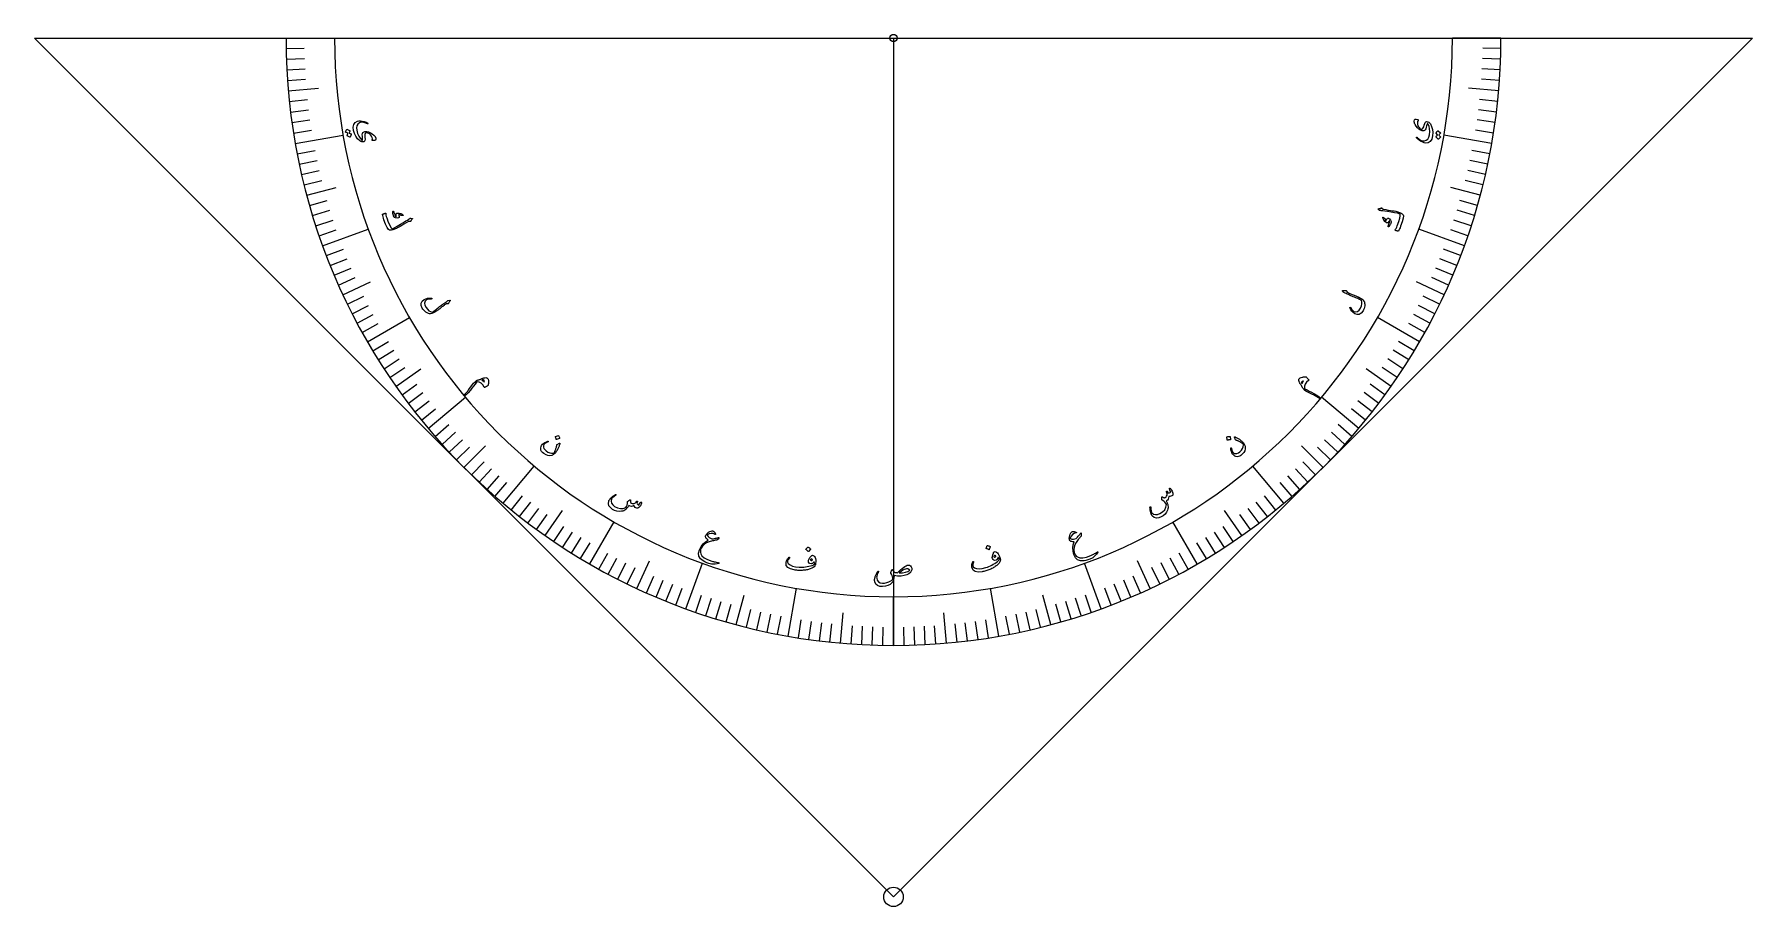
# Model space of a CAD drawing. Header units: millimetres. Extents: x -141 to 141, y -143 to 1.
import ezdxf

# ---------------------------------------------------------------- set-up
doc = ezdxf.new("R2010")
doc.units = ezdxf.units.MM
for name, color, linetype in [('CUT_INNER', 6, 'Continuous'), ('CUT_OUTER', 1, 'Continuous'), ('ENGRAVE', 7, 'Continuous'), ('ENGRAVE_FINE', 8, 'Continuous'), ('TEXT', 5, 'Continuous')]:
    doc.layers.add(name, color=color, linetype=linetype)

msp = doc.modelspace()

# ---------------------------------------------------------------- linework, layer by layer
at = {"layer": 'CUT_INNER'}
for centre, radius in [((0, 0), 0.6), ((0, -141.4214), 1.6)]:
    msp.add_circle(centre, radius, dxfattribs=at)
at = {"layer": 'CUT_OUTER'}
msp.add_lwpolyline([(-141.4214, 0), (141.4214, 0), (0, -141.4214)], close=True, dxfattribs=at)
at = {"layer": 'ENGRAVE'}
for points in [[(-100, 0), (-92, 0)], [(0, 0), (0, -100)], [(100, 0), (92, 0)], [(-99.6195, -8.7156), (-94.6385, -8.2798)], [(99.6195, -8.7156), (94.6385, -8.2798)], [(-98.4808, -17.3648), (-90.6023, -15.9756)], [(98.4808, -17.3648), (90.6023, -15.9756)], [(-96.5926, -25.8819), (-91.763, -24.5878)], [(96.5926, -25.8819), (91.763, -24.5878)], [(-93.9693, -34.202), (-86.4517, -31.4659)], [(93.9693, -34.202), (86.4517, -31.4659)], [(-90.6308, -42.2618), (-86.0992, -40.1487)], [(90.6308, -42.2618), (86.0992, -40.1487)], [(-86.6025, -50), (-79.6743, -46)], [(86.6025, -50), (79.6743, -46)], [(-81.9152, -57.3576), (-77.8194, -54.4898)], [(81.9152, -57.3576), (77.8194, -54.4898)], [(-76.6044, -64.2788), (-70.4761, -59.1365)], [(76.6044, -64.2788), (70.4761, -59.1365)], [(-70.7107, -70.7107), (-67.1751, -67.1751)], [(70.7107, -70.7107), (67.1751, -67.1751)], [(-64.2788, -76.6044), (-59.1365, -70.4761)], [(64.2788, -76.6044), (59.1365, -70.4761)], [(-57.3576, -81.9152), (-54.4898, -77.8194)], [(57.3576, -81.9152), (54.4898, -77.8194)], [(-50, -86.6025), (-46, -79.6743)], [(50, -86.6025), (46, -79.6743)], [(-42.2618, -90.6308), (-40.1487, -86.0992)], [(-34.202, -93.9693), (-31.4659, -86.4517)], [(34.202, -93.9693), (31.4659, -86.4517)], [(42.2618, -90.6308), (40.1487, -86.0992)], [(-25.8819, -96.5926), (-24.5878, -91.763)], [(-17.3648, -98.4808), (-15.9756, -90.6023)], [(0, -100), (0, -92)], [(17.3648, -98.4808), (15.9756, -90.6023)], [(25.8819, -96.5926), (24.5878, -91.763)], [(-8.7156, -99.6195), (-8.2798, -94.6385)], [(8.7156, -99.6195), (8.2798, -94.6385)]]:
    msp.add_lwpolyline(points, dxfattribs=at)
for radius in [100, 92]:
    msp.add_arc((0, 0), radius, 180, 0, dxfattribs=at)
at = {"layer": 'ENGRAVE_FINE'}
for points in [[(-99.9848, -1.7452), (-96.9852, -1.6929)], [(99.9848, -1.7452), (96.9852, -1.6929)], [(-99.9391, -3.4899), (-96.9409, -3.3853)], [(-99.863, -5.2336), (-96.8671, -5.0766)], [(99.863, -5.2336), (96.8671, -5.0766)], [(99.9391, -3.4899), (96.9409, -3.3853)], [(-99.7564, -6.9756), (-96.7637, -6.7664)], [(99.7564, -6.9756), (96.7637, -6.7664)], [(-99.4522, -10.4528), (-96.4686, -10.1393)], [(99.4522, -10.4528), (96.4686, -10.1393)], [(-99.2546, -12.1869), (-96.277, -11.8213)], [(-99.0268, -13.9173), (-96.056, -13.4998)], [(99.0268, -13.9173), (96.056, -13.4998)], [(99.2546, -12.1869), (96.277, -11.8213)], [(-98.7688, -15.6434), (-95.8058, -15.1741)], [(98.7688, -15.6434), (95.8058, -15.1741)], [(-98.1627, -19.0809), (-95.2178, -18.5085)], [(98.1627, -19.0809), (95.2178, -18.5085)], [(-97.8148, -20.7912), (-94.8803, -20.1674)], [(-97.437, -22.4951), (-94.5139, -21.8203)], [(97.437, -22.4951), (94.5139, -21.8203)], [(97.8148, -20.7912), (94.8803, -20.1674)], [(-97.0296, -24.1922), (-94.1187, -23.4664)], [(97.0296, -24.1922), (94.1187, -23.4664)], [(-96.1262, -27.5637), (-93.2424, -26.7368)], [(96.1262, -27.5637), (93.2424, -26.7368)], [(-95.6305, -29.2372), (-92.7616, -28.3601)], [(-95.1057, -30.9017), (-92.2525, -29.9746)], [(95.1057, -30.9017), (92.2525, -29.9746)], [(95.6305, -29.2372), (92.7616, -28.3601)], [(-94.5519, -32.5568), (-91.7153, -31.5801)], [(94.5519, -32.5568), (91.7153, -31.5801)], [(-93.358, -35.8368), (-90.5573, -34.7617)], [(-92.7184, -37.4607), (-89.9368, -36.3368)], [(92.7184, -37.4607), (89.9368, -36.3368)], [(93.358, -35.8368), (90.5573, -34.7617)], [(-92.0505, -39.0731), (-89.289, -37.9009)], [(-91.3545, -40.6737), (-88.6139, -39.4535)], [(91.3545, -40.6737), (88.6139, -39.4535)], [(92.0505, -39.0731), (89.289, -37.9009)], [(-89.8794, -43.8371), (-87.183, -42.522)], [(-89.1007, -45.399), (-86.4276, -44.0371)], [(89.1007, -45.399), (86.4276, -44.0371)], [(89.8794, -43.8371), (87.183, -42.522)], [(-88.2948, -46.9472), (-85.6459, -45.5387)], [(-87.462, -48.481), (-84.8381, -47.0265)], [(87.462, -48.481), (84.8381, -47.0265)], [(88.2948, -46.9472), (85.6459, -45.5387)], [(-85.7167, -51.5038), (-83.1452, -49.9587)], [(85.7167, -51.5038), (83.1452, -49.9587)], [(-84.8048, -52.9919), (-82.2607, -51.4022)], [(-83.8671, -54.4639), (-81.351, -52.83)], [(83.8671, -54.4639), (81.351, -52.83)], [(84.8048, -52.9919), (82.2607, -51.4022)], [(-82.9038, -55.9193), (-80.4166, -54.2417)], [(82.9038, -55.9193), (80.4166, -54.2417)], [(-80.9017, -58.7785), (-78.4746, -57.0152)], [(-79.8636, -60.1815), (-77.4676, -58.3761)], [(79.8636, -60.1815), (77.4676, -58.3761)], [(80.9017, -58.7785), (78.4746, -57.0152)], [(-78.8011, -61.5661), (-76.437, -59.7192)], [(-77.7146, -62.932), (-75.3832, -61.0441)], [(77.7146, -62.932), (75.3832, -61.0441)], [(78.8011, -61.5661), (76.437, -59.7192)], [(-75.471, -65.6059), (-73.2068, -63.6377)], [(-74.3145, -66.9131), (-72.085, -64.9057)], [(74.3145, -66.9131), (72.085, -64.9057)], [(75.471, -65.6059), (73.2068, -63.6377)], [(-73.1354, -68.1998), (-70.9413, -66.1538)], [(-71.934, -69.4658), (-69.776, -67.3819)], [(71.934, -69.4658), (69.776, -67.3819)], [(73.1354, -68.1998), (70.9413, -66.1538)], [(-69.4658, -71.934), (-67.3819, -69.776)], [(69.4658, -71.934), (67.3819, -69.776)], [(-68.1998, -73.1354), (-66.1538, -70.9413)], [(-66.9131, -74.3145), (-64.9057, -72.085)], [(-65.6059, -75.471), (-63.6377, -73.2068)], [(65.6059, -75.471), (63.6377, -73.2068)], [(66.9131, -74.3145), (64.9057, -72.085)], [(68.1998, -73.1354), (66.1538, -70.9413)], [(-62.932, -77.7146), (-61.0441, -75.3832)], [(62.932, -77.7146), (61.0441, -75.3832)], [(-61.5661, -78.8011), (-59.7192, -76.437)], [(-60.1815, -79.8636), (-58.3761, -77.4676)], [(-58.7785, -80.9017), (-57.0152, -78.4746)], [(58.7785, -80.9017), (57.0152, -78.4746)], [(60.1815, -79.8636), (58.3761, -77.4676)], [(61.5661, -78.8011), (59.7192, -76.437)], [(-55.9193, -82.9038), (-54.2417, -80.4166)], [(-54.4639, -83.8671), (-52.83, -81.351)], [(54.4639, -83.8671), (52.83, -81.351)], [(55.9193, -82.9038), (54.2417, -80.4166)], [(-52.9919, -84.8048), (-51.4022, -82.2607)], [(-51.5038, -85.7167), (-49.9587, -83.1452)], [(-48.481, -87.462), (-47.0265, -84.8381)], [(48.481, -87.462), (47.0265, -84.8381)], [(51.5038, -85.7167), (49.9587, -83.1452)], [(52.9919, -84.8048), (51.4022, -82.2607)], [(-46.9472, -88.2948), (-45.5387, -85.6459)], [(-45.399, -89.1007), (-44.0371, -86.4276)], [(-43.8371, -89.8794), (-42.522, -87.183)], [(43.8371, -89.8794), (42.522, -87.183)], [(45.399, -89.1007), (44.0371, -86.4276)], [(46.9472, -88.2948), (45.5387, -85.6459)], [(-40.6737, -91.3545), (-39.4535, -88.6139)], [(-39.0731, -92.0505), (-37.9009, -89.289)], [(-37.4607, -92.7184), (-36.3368, -89.9368)], [(37.4607, -92.7184), (36.3368, -89.9368)], [(39.0731, -92.0505), (37.9009, -89.289)], [(40.6737, -91.3545), (39.4535, -88.6139)], [(-35.8368, -93.358), (-34.7617, -90.5573)], [(-32.5568, -94.5519), (-31.5801, -91.7153)], [(-30.9017, -95.1057), (-29.9746, -92.2525)], [(-29.2372, -95.6305), (-28.3601, -92.7616)], [(-27.5637, -96.1262), (-26.7368, -93.2424)], [(27.5637, -96.1262), (26.7368, -93.2424)], [(29.2372, -95.6305), (28.3601, -92.7616)], [(30.9017, -95.1057), (29.9746, -92.2525)], [(32.5568, -94.5519), (31.5801, -91.7153)], [(35.8368, -93.358), (34.7617, -90.5573)], [(-24.1922, -97.0296), (-23.4664, -94.1187)], [(-22.4951, -97.437), (-21.8203, -94.5139)], [(-20.7912, -97.8148), (-20.1674, -94.8803)], [(-19.0809, -98.1627), (-18.5085, -95.2178)], [(-15.6434, -98.7688), (-15.1741, -95.8058)], [(-13.9173, -99.0268), (-13.4998, -96.056)], [(13.9173, -99.0268), (13.4998, -96.056)], [(15.6434, -98.7688), (15.1741, -95.8058)], [(19.0809, -98.1627), (18.5085, -95.2178)], [(20.7912, -97.8148), (20.1674, -94.8803)], [(22.4951, -97.437), (21.8203, -94.5139)], [(24.1922, -97.0296), (23.4664, -94.1187)], [(-12.1869, -99.2546), (-11.8213, -96.277)], [(-10.4528, -99.4522), (-10.1393, -96.4686)], [(-6.9756, -99.7564), (-6.7664, -96.7637)], [(-5.2336, -99.863), (-5.0766, -96.8671)], [(-3.4899, -99.9391), (-3.3853, -96.9409)], [(-1.7452, -99.9848), (-1.6929, -96.9852)], [(1.7452, -99.9848), (1.6929, -96.9852)], [(3.4899, -99.9391), (3.3853, -96.9409)], [(5.2336, -99.863), (5.0766, -96.8671)], [(6.9756, -99.7564), (6.7664, -96.7637)], [(10.4528, -99.4522), (10.1393, -96.4686)], [(12.1869, -99.2546), (11.8213, -96.277)]]:
    msp.add_lwpolyline(points, dxfattribs=at)
at = {"layer": 'TEXT'}
for points in [[(-85.7998, -16.7745), (-85.7745, -16.5847), (-85.8103, -16.3854), (-85.9071, -16.1762), (-86.0647, -15.9567), (-86.2005, -15.8235), (-86.3523, -15.7194), (-86.5201, -15.6442), (-86.7041, -15.5981), (-86.7395, -15.5966), (-86.775, -15.6023), (-86.8107, -15.6152), (-86.8465, -15.6353), (-86.9493, -15.7452), (-87.0118, -15.9101), (-87.0338, -16.1298), (-87.0148, -16.4043), (-86.9925, -16.6748), (-87.0063, -16.8771), (-87.0567, -17.0115), (-87.144, -17.0779), (-87.3451, -17.1228), (-87.5331, -17.1177), (-87.7078, -17.0625), (-87.8691, -16.9568), (-88.231, -16.59), (-88.5222, -16.1789), (-88.742, -15.7243), (-88.8899, -15.2272), (-88.9455, -14.6662), (-88.85, -14.2248), (-88.605, -13.9045), (-88.2119, -13.7051), (-87.9858, -13.662), (-87.7338, -13.6568), (-87.4559, -13.6889), (-87.1522, -13.7581), (-87.0665, -13.7852), (-86.9834, -13.8137), (-86.9029, -13.8436), (-86.825, -13.8749), (-86.7493, -13.9079), (-86.6754, -13.943), (-86.6033, -13.98), (-86.533, -14.019), (-86.503, -14.0412), (-86.4887, -14.0631), (-86.4902, -14.0847), (-86.5075, -14.106), (-86.5309, -14.1202), (-86.5556, -14.1267), (-86.5815, -14.1256), (-86.6087, -14.1168), (-87.0149, -13.9475), (-87.3697, -13.8643), (-87.6734, -13.8685), (-87.9259, -13.9612), (-88.1739, -14.171), (-88.328, -14.4465), (-88.3875, -14.7876), (-88.3515, -15.1933), (-88.2219, -15.6989), (-88.0356, -16.141), (-87.7934, -16.519), (-87.4964, -16.8325), (-87.4729, -16.8501), (-87.4519, -16.8545), (-87.4335, -16.8455), (-87.4177, -16.8232), (-87.3962, -16.7409), (-87.3906, -16.6044), (-87.4008, -16.4136), (-87.4264, -16.1685), (-87.4416, -15.9173), (-87.4193, -15.7196), (-87.3598, -15.5755), (-87.2633, -15.485), (-87.141, -15.4294), (-87.0081, -15.3966), (-86.8648, -15.3863), (-86.7111, -15.3985), (-86.4004, -15.4709), (-86.1039, -15.5943), (-85.8215, -15.7682), (-85.5528, -15.9923), (-85.4876, -16.0529), (-85.4297, -16.1126), (-85.3791, -16.1715), (-85.3357, -16.2295), (-85.2994, -16.2864), (-85.2698, -16.3417), (-85.2469, -16.3955), (-85.2307, -16.4476), (-85.21, -16.6599), (-85.2773, -16.8059), (-85.4331, -16.8857), (-85.6775, -16.899), (-85.7466, -16.8862), (-85.79, -16.8612), (-85.8077, -16.8239), (-85.7998, -16.7745)], [(86.3627, -13.5824), (86.274, -13.7521), (86.2394, -13.9516), (86.2588, -14.1813), (86.3319, -14.4415), (86.414, -14.6131), (86.5209, -14.7629), (86.6529, -14.8909), (86.8101, -14.9971), (86.8428, -15.0106), (86.8782, -15.0175), (86.9161, -15.0175), (86.9566, -15.0109), (87.0908, -14.9428), (87.2059, -14.8092), (87.3017, -14.6102), (87.3778, -14.3458), (87.4493, -14.084), (87.5315, -13.8986), (87.6248, -13.7895), (87.7295, -13.757), (87.9339, -13.7836), (88.1088, -13.8527), (88.2541, -13.9643), (88.3695, -14.1188), (88.5842, -14.5873), (88.7171, -15.0732), (88.7682, -15.5756), (88.7372, -16.0932), (88.5976, -16.6395), (88.3568, -17.0215), (88.017, -17.2388), (87.5795, -17.2917), (87.3522, -17.2548), (87.1137, -17.1736), (86.8636, -17.0483), (86.6018, -16.8794), (86.5305, -16.8246), (86.4622, -16.7694), (86.3968, -16.7138), (86.3343, -16.6577), (86.2745, -16.6008), (86.217, -16.5426), (86.162, -16.4832), (86.1093, -16.4225), (86.0886, -16.3913), (86.0827, -16.3659), (86.0915, -16.3461), (86.115, -16.332), (86.1418, -16.3267), (86.1673, -16.329), (86.1912, -16.3389), (86.2138, -16.3564), (86.5376, -16.6545), (86.8425, -16.854), (87.1294, -16.9539), (87.3983, -16.9532), (87.7032, -16.8409), (87.9422, -16.6347), (88.1147, -16.3345), (88.2197, -15.9409), (88.2708, -15.4215), (88.2469, -14.9423), (88.1487, -14.5043), (87.9768, -14.1082), (87.9607, -14.0835), (87.9425, -14.0723), (87.9221, -14.0745), (87.8996, -14.09), (87.8512, -14.16), (87.7993, -14.2863), (87.7436, -14.4691), (87.6839, -14.7081), (87.6123, -14.9494), (87.5237, -15.1276), (87.4185, -15.2426), (87.2969, -15.2947), (87.1629, -15.305), (87.0268, -15.2905), (86.8887, -15.2511), (86.7484, -15.1871), (86.4811, -15.0128), (86.2447, -14.7955), (86.0388, -14.5354), (85.863, -14.2329), (85.8225, -14.1537), (85.7885, -14.0778), (85.7611, -14.0051), (85.7402, -13.9358), (85.7255, -13.8699), (85.7166, -13.8078), (85.7134, -13.7495), (85.7161, -13.6949), (85.7692, -13.4883), (85.8824, -13.3742), (86.0561, -13.3525), (86.2904, -13.4236), (86.3509, -13.4592), (86.3831, -13.4976), (86.387, -13.5387), (86.3627, -13.5824)], [(-89.2947, -15.7982), (-89.2865, -15.8042), (-89.2805, -15.8134), (-89.2769, -15.8261), (-89.2755, -15.8421), (-89.2859, -15.9021), (-89.2988, -15.9607), (-89.314, -16.018), (-89.3315, -16.0738), (-89.3518, -16.1287), (-89.3749, -16.183), (-89.401, -16.2368), (-89.4301, -16.29), (-89.4399, -16.3011), (-89.4513, -16.3072), (-89.4644, -16.3085), (-89.479, -16.3048), (-89.9511, -16.1049), (-89.958, -16.0983), (-89.96, -16.0871), (-89.9571, -16.0713), (-89.9493, -16.0509), (-89.9413, -16.0365), (-89.9309, -16.0134), (-89.9181, -15.9818), (-89.9028, -15.9415), (-89.8848, -15.8922), (-89.8639, -15.8335), (-89.8398, -15.7654), (-89.8127, -15.6879), (-90.179, -15.5255), (-90.1908, -15.5171), (-90.1954, -15.5045), (-90.193, -15.4877), (-90.1833, -15.4667), (-90.175, -15.4485), (-90.1627, -15.42), (-90.1464, -15.3811), (-90.1262, -15.3319), (-90.102, -15.2717), (-90.0741, -15.1997), (-90.0424, -15.116), (-90.0069, -15.0207), (-90, -15.0102), (-89.9923, -15.0049), (-89.9838, -15.0046), (-89.9744, -15.0093), (-89.5205, -15.223), (-89.5124, -15.229), (-89.5065, -15.2383), (-89.5029, -15.251), (-89.5016, -15.267), (-89.5085, -15.3177), (-89.5181, -15.3673), (-89.5303, -15.416), (-89.5452, -15.4637), (-89.5623, -15.5103), (-89.5815, -15.5558), (-89.6026, -15.6001), (-89.6257, -15.6434)], [(89.3129, -15.6951), (89.3072, -15.6867), (89.3048, -15.676), (89.3056, -15.6628), (89.3098, -15.6473), (89.3402, -15.5945), (89.3723, -15.5438), (89.4061, -15.4952), (89.4417, -15.4488), (89.4795, -15.4041), (89.5199, -15.361), (89.5628, -15.3194), (89.6083, -15.2793), (89.6213, -15.2723), (89.6342, -15.2704), (89.6468, -15.2737), (89.6594, -15.2821), (90.0346, -15.6315), (90.0388, -15.64), (90.0369, -15.6512), (90.0288, -15.665), (90.0144, -15.6815), (90.002, -15.6924), (89.9843, -15.7105), (89.9614, -15.7358), (89.9333, -15.7685), (89.8996, -15.8086), (89.8598, -15.8566), (89.8139, -15.9124), (89.762, -15.9759), (90.0505, -16.2539), (90.0588, -16.2658), (90.0588, -16.2792), (90.0508, -16.2942), (90.0345, -16.3106), (90.0205, -16.3248), (89.9991, -16.3474), (89.9706, -16.3784), (89.9347, -16.4177), (89.8914, -16.466), (89.8406, -16.5241), (89.7822, -16.5919), (89.7162, -16.6694), (89.7062, -16.6768), (89.6971, -16.6792), (89.689, -16.6766), (89.6818, -16.6689), (89.3283, -16.3129), (89.3227, -16.3045), (89.3204, -16.2937), (89.3213, -16.2806), (89.3256, -16.2651), (89.3494, -16.2198), (89.3754, -16.1764), (89.4035, -16.1349), (89.4338, -16.0952), (89.4659, -16.0572), (89.4994, -16.021), (89.5345, -15.9866), (89.5709, -15.9538)], [(79.8306, -28.1113), (79.8978, -28.1026), (79.9625, -28.0915), (80.0246, -28.078), (80.0842, -28.0621), (80.1413, -28.0435), (80.1962, -28.0219), (80.2487, -27.9973), (80.2989, -27.9697), (80.3246, -27.9613), (80.35, -27.9644), (80.3752, -27.979), (80.4001, -28.005), (80.5276, -28.1537), (80.5418, -28.1688), (80.5542, -28.1804), (80.5648, -28.1884), (80.5737, -28.193), (81.0356, -28.2588), (81.4523, -28.3202), (81.8236, -28.3776), (82.1494, -28.4312), (82.4294, -28.4815), (82.663, -28.5288), (82.8501, -28.5733), (82.9907, -28.6151), (83.2523, -28.7053), (83.3335, -28.7386), (83.4137, -28.776), (83.4929, -28.8175), (83.571, -28.8632), (83.6479, -28.9134), (83.7235, -28.9685), (83.7978, -29.0284), (83.8707, -29.0932), (83.9406, -29.2993), (83.9006, -29.6867), (83.7481, -30.2546), (83.4795, -31.0011), (83.385, -31.2303), (83.2912, -31.4398), (83.1981, -31.6298), (83.1059, -31.8001), (83.0928, -31.8137), (83.0781, -31.8215), (83.0619, -31.8233), (83.0442, -31.8192), (82.9616, -31.7931), (82.8867, -31.7688), (82.8194, -31.7462), (82.7597, -31.7254), (82.707, -31.7062), (82.6607, -31.6882), (82.6206, -31.6715), (82.5868, -31.6561), (82.5683, -31.6463), (82.5601, -31.6352), (82.5622, -31.6227), (82.5747, -31.6089), (82.6592, -31.4993), (82.7473, -31.3498), (82.8387, -31.1606), (82.9332, -30.9315), (83.1886, -30.237), (83.3516, -29.6806), (83.4252, -29.264), (83.4113, -28.9879), (83.2489, -28.9318), (82.9425, -28.8622), (82.4923, -28.7786), (81.8984, -28.6801), (81.3026, -28.5846), (80.8516, -28.5131), (80.5452, -28.4664), (80.3832, -28.4451), (80.3385, -28.4405), (80.2966, -28.4362), (80.2576, -28.4321), (80.2215, -28.4284), (80.1886, -28.4251), (80.1593, -28.4223), (80.1335, -28.42), (80.1113, -28.4183), (80.0638, -28.4116), (80.0212, -28.3979), (79.9832, -28.3772), (79.95, -28.3495), (79.7822, -28.1806), (79.7714, -28.1678), (79.7654, -28.156), (79.7644, -28.1452), (79.7682, -28.1354), (79.7795, -28.1257), (79.7936, -28.1184), (79.8107, -28.1136), (79.8306, -28.1113)], [(-79.2234, -29.7796), (-79.2692, -29.8295), (-79.3116, -29.8796), (-79.3506, -29.9298), (-79.386, -29.9803), (-79.4179, -30.0313), (-79.446, -30.0831), (-79.4704, -30.1357), (-79.4911, -30.1891), (-79.5054, -30.212), (-79.5269, -30.226), (-79.5555, -30.2311), (-79.5913, -30.2272), (-79.7846, -30.1952), (-79.8051, -30.1927), (-79.8221, -30.1918), (-79.8354, -30.1925), (-79.8451, -30.1947), (-80.2413, -30.4412), (-80.5999, -30.662), (-80.9213, -30.8567), (-81.2054, -31.025), (-81.4522, -31.1665), (-81.6615, -31.2804), (-81.8334, -31.3666), (-81.9681, -31.425), (-82.2263, -31.524), (-82.31, -31.5507), (-82.3955, -31.5737), (-82.4828, -31.5927), (-82.572, -31.6079), (-82.6632, -31.6189), (-82.7565, -31.6253), (-82.8519, -31.6271), (-82.9495, -31.6243), (-83.1355, -31.5114), (-83.3538, -31.1889), (-83.6021, -30.6559), (-83.8762, -29.9114), (-83.9511, -29.6751), (-84.0139, -29.4542), (-84.0646, -29.2489), (-84.1035, -29.0592), (-84.1022, -29.0403), (-84.096, -29.0249), (-84.0847, -29.0131), (-84.0685, -29.0049), (-83.9885, -28.9718), (-83.9155, -28.9423), (-83.8494, -28.9163), (-83.7903, -28.8939), (-83.7376, -28.8747), (-83.6905, -28.8587), (-83.6491, -28.8457), (-83.6133, -28.8358), (-83.5928, -28.8314), (-83.5794, -28.8346), (-83.573, -28.8455), (-83.5737, -28.8641), (-83.568, -29.0025), (-83.5394, -29.1736), (-83.4878, -29.3773), (-83.4129, -29.6136), (-83.1621, -30.3097), (-82.9294, -30.8407), (-82.7179, -31.2072), (-82.5298, -31.4098), (-82.3694, -31.3483), (-82.0899, -31.2047), (-81.6913, -30.9793), (-81.1731, -30.673), (-80.6553, -30.3632), (-80.2638, -30.1281), (-79.9991, -29.9669), (-79.8613, -29.8791), (-79.824, -29.8539), (-79.7892, -29.8303), (-79.7567, -29.8083), (-79.7266, -29.788), (-79.6993, -29.7694), (-79.675, -29.7527), (-79.6538, -29.7378), (-79.6357, -29.7249), (-79.5951, -29.6995), (-79.5536, -29.6826), (-79.5112, -29.674), (-79.4679, -29.6739), (-79.2308, -29.6954), (-79.2143, -29.6983), (-79.2022, -29.7035), (-79.1944, -29.7111), (-79.1911, -29.7211), (-79.1935, -29.7357), (-79.1997, -29.7504), (-79.2096, -29.765), (-79.2234, -29.7796)], [(-80.7051, -29.1546), (-80.7029, -29.1648), (-80.7038, -29.1746), (-80.7079, -29.1841), (-80.7151, -29.1933), (-80.7227, -29.1983), (-80.7314, -29.2021), (-80.7413, -29.205), (-80.7523, -29.2068), (-81.073, -29.1993), (-81.1064, -29.1963), (-81.1333, -29.1902), (-81.1539, -29.181), (-81.168, -29.1688), (-81.2104, -29.1102), (-81.2552, -29.0634), (-81.3026, -29.0285), (-81.3524, -29.0055), (-81.3742, -29.0052), (-81.3913, -29.0223), (-81.4037, -29.0569), (-81.4113, -29.109), (-81.4112, -29.1419), (-81.41, -29.1755), (-81.4078, -29.2099), (-81.4045, -29.245), (-81.4002, -29.2812), (-81.3945, -29.3188), (-81.3876, -29.3578), (-81.3794, -29.3982), (-81.3875, -29.5509), (-81.4871, -29.6352), (-81.6786, -29.6507), (-81.9619, -29.5967), (-82.0519, -29.5645), (-82.1261, -29.528), (-82.1846, -29.4873), (-82.2274, -29.4424), (-82.2606, -29.3881), (-82.2946, -29.3087), (-82.3291, -29.2043), (-82.3641, -29.0747), (-82.3804, -29.0081), (-82.3936, -28.9441), (-82.4036, -28.8826), (-82.4103, -28.8238), (-82.4149, -28.7679), (-82.4183, -28.7154), (-82.4205, -28.6661), (-82.4215, -28.6202), (-82.416, -28.5898), (-82.406, -28.5659), (-82.3914, -28.5487), (-82.3724, -28.538), (-82.3502, -28.534), (-82.3318, -28.5387), (-82.3171, -28.5521), (-82.306, -28.5742), (-82.2755, -28.646), (-82.242, -28.7279), (-82.2057, -28.8199), (-82.1665, -28.922), (-82.0929, -29.1123), (-82.0279, -29.2582), (-81.9717, -29.3598), (-81.9246, -29.417), (-81.9152, -29.4233), (-81.9053, -29.4249), (-81.8947, -29.4219), (-81.8836, -29.4142), (-81.8776, -29.4068), (-81.8737, -29.3958), (-81.8719, -29.381), (-81.8722, -29.3626), (-81.8894, -29.197), (-81.8935, -29.1267), (-81.8889, -29.0636), (-81.8757, -29.008), (-81.8539, -28.9596), (-81.8241, -28.9147), (-81.7886, -28.8819), (-81.7473, -28.8611), (-81.7003, -28.8522), (-81.3658, -28.8413), (-81.0886, -28.888), (-80.8684, -28.9924), (-80.7051, -29.1546)], [(80.5639, -29.5425), (80.5688, -29.5333), (80.5758, -29.5264), (80.585, -29.5217), (80.5965, -29.5193), (80.6054, -29.5204), (80.6146, -29.523), (80.624, -29.5272), (80.6336, -29.5329), (80.8745, -29.7447), (80.8981, -29.7685), (80.9148, -29.7905), (80.9247, -29.8107), (80.9277, -29.8291), (80.9225, -29.9013), (80.9267, -29.966), (80.9406, -30.0231), (80.9639, -30.0728), (80.9804, -30.0871), (81.0046, -30.0849), (81.0363, -30.0664), (81.0756, -30.0314), (81.0966, -30.0061), (81.1173, -29.9796), (81.1377, -29.9518), (81.1578, -29.9229), (81.1777, -29.8923), (81.1976, -29.8599), (81.2173, -29.8256), (81.237, -29.7894), (81.3414, -29.6775), (81.4719, -29.677), (81.6285, -29.7882), (81.8108, -30.0117), (81.8591, -30.0942), (81.8925, -30.1699), (81.9112, -30.2387), (81.915, -30.3006), (81.9056, -30.3635), (81.8806, -30.4462), (81.8399, -30.5484), (81.7834, -30.6701), (81.7531, -30.7316), (81.722, -30.7892), (81.6902, -30.8426), (81.6576, -30.892), (81.6252, -30.9378), (81.594, -30.9802), (81.564, -31.0194), (81.5352, -31.0552), (81.5115, -31.075), (81.4885, -31.0868), (81.4662, -31.0907), (81.4447, -31.0866), (81.4252, -31.0754), (81.4141, -31.0599), (81.4115, -31.0402), (81.4172, -31.0162), (81.4399, -30.9415), (81.467, -30.8573), (81.4983, -30.7635), (81.5339, -30.66), (81.5998, -30.467), (81.6438, -30.3134), (81.6661, -30.1995), (81.6668, -30.1254), (81.6636, -30.1145), (81.657, -30.1069), (81.647, -30.1025), (81.6336, -30.1012), (81.6243, -30.103), (81.6142, -30.1089), (81.6033, -30.1191), (81.5916, -30.1333), (81.4984, -30.2713), (81.4563, -30.3278), (81.4123, -30.3731), (81.3664, -30.4073), (81.3186, -30.4303), (81.2669, -30.4455), (81.2186, -30.4479), (81.1736, -30.4373), (81.1319, -30.4139), (80.8686, -30.2072), (80.6863, -29.9933), (80.5848, -29.7718), (80.5639, -29.5425)], [(73.9178, -41.6614), (73.9074, -41.6447), (73.9027, -41.6279), (73.9036, -41.6113), (73.9101, -41.5946), (73.9215, -41.5808), (73.9372, -41.5724), (73.957, -41.5695), (73.9811, -41.5721), (74.1188, -41.5913), (74.2429, -41.5987), (74.3533, -41.5944), (74.4499, -41.5783), (74.4828, -41.5759), (74.513, -41.5869), (74.5406, -41.6113), (74.5656, -41.6492), (74.576, -41.6703), (74.5861, -41.6905), (74.596, -41.7097), (74.6055, -41.728), (74.6145, -41.7452), (74.6226, -41.7611), (74.6298, -41.7758), (74.6361, -41.7891), (74.6481, -41.8124), (74.6659, -41.8341), (74.6893, -41.8543), (74.7185, -41.873), (74.8068, -41.915), (74.9038, -41.9595), (75.0095, -42.0065), (75.1239, -42.0559), (75.2469, -42.1082), (75.3783, -42.1634), (75.5181, -42.2218), (75.6663, -42.2831), (75.8154, -42.3423), (75.9549, -42.3988), (76.085, -42.4528), (76.2055, -42.5043), (76.3171, -42.5531), (76.4201, -42.5991), (76.5146, -42.6423), (76.6005, -42.6827), (76.8491, -42.8128), (77.07, -42.9622), (77.263, -43.1311), (77.428, -43.3197), (77.5088, -43.4592), (77.5581, -43.6329), (77.5758, -43.8408), (77.5615, -44.0829), (77.5214, -44.332), (77.4651, -44.5557), (77.3927, -44.7539), (77.3045, -44.9265), (77.0033, -45.3116), (76.6721, -45.5183), (76.3127, -45.5468), (75.9255, -45.3984), (75.6768, -45.2209), (75.4617, -44.9996), (75.2797, -44.7349), (75.1303, -44.4271), (75.1233, -44.4063), (75.1222, -44.3882), (75.1269, -44.3726), (75.1373, -44.3597), (75.152, -44.3481), (75.1664, -44.3411), (75.1804, -44.3388), (75.1941, -44.3412), (75.2126, -44.3481), (75.2284, -44.3582), (75.2414, -44.3715), (75.2517, -44.3882), (75.4034, -44.6273), (75.5429, -44.8134), (75.6704, -44.9462), (75.7864, -45.0253), (76.094, -45.0979), (76.3796, -45.0287), (76.6425, -44.8172), (76.8814, -44.4632), (77.0373, -44.1097), (77.1158, -43.7789), (77.1173, -43.4717), (77.0422, -43.1883), (76.9541, -43.1439), (76.8499, -43.0942), (76.7297, -43.0391), (76.5935, -42.9787), (76.4408, -42.913), (76.2712, -42.8421), (76.0847, -42.766), (75.8812, -42.6847), (75.6727, -42.5985), (75.4679, -42.5128), (75.2669, -42.4274), (75.0698, -42.3424), (74.8766, -42.2576), (74.6876, -42.1726), (74.5026, -42.0875), (74.3218, -42.0023), (74.144, -41.9269), (74.1254, -41.9152), (74.1091, -41.9025), (74.0951, -41.8887), (74.0832, -41.8737)], [(-73.0388, -43.184), (-73.0191, -43.1834), (-73.0022, -43.1876), (-72.9882, -43.1968), (-72.9771, -43.2107), (-72.9708, -43.2275), (-72.9714, -43.2453), (-72.9788, -43.2639), (-72.993, -43.2834), (-73.0785, -43.3931), (-73.147, -43.4969), (-73.1984, -43.5946), (-73.2329, -43.6864), (-73.2472, -43.716), (-73.2718, -43.7367), (-73.3068, -43.7484), (-73.352, -43.7511), (-73.3755, -43.7496), (-73.3981, -43.7482), (-73.4197, -43.7472), (-73.4403, -43.7463), (-73.4597, -43.7455), (-73.4775, -43.7445), (-73.4938, -43.7434), (-73.5085, -43.7422), (-73.5346, -43.741), (-73.5623, -43.7455), (-73.5916, -43.7557), (-73.6223, -43.7716), (-73.7029, -43.827), (-73.7899, -43.8888), (-73.8834, -43.9569), (-73.9835, -44.0313), (-74.0902, -44.1117), (-74.2038, -44.1978), (-74.3242, -44.2897), (-74.4514, -44.3874), (-74.5771, -44.4869), (-74.6959, -44.5795), (-74.8077, -44.6651), (-74.9126, -44.7438), (-75.0106, -44.816), (-75.1019, -44.8822), (-75.1866, -44.9424), (-75.2646, -44.9966), (-75.5015, -45.1469), (-75.7413, -45.2635), (-75.9841, -45.3462), (-76.23, -45.3948), (-76.3912, -45.395), (-76.5663, -45.3509), (-76.7552, -45.2622), (-76.9577, -45.1287), (-77.1533, -44.9695), (-77.3189, -44.8089), (-77.4544, -44.6471), (-77.5598, -44.4844), (-77.7426, -44.031), (-77.756, -43.6409), (-77.6011, -43.3153), (-77.2789, -43.0542), (-77.0008, -42.9276), (-76.7016, -42.852), (-76.3814, -42.8267), (-76.0402, -42.8512), (-76.0187, -42.8556), (-76.0024, -42.8636), (-75.9913, -42.8754), (-75.9853, -42.891), (-75.9826, -42.9095), (-75.9837, -42.9254), (-75.9888, -42.9387), (-75.9977, -42.9494), (-76.0129, -42.962), (-76.0295, -42.9706), (-76.0476, -42.9752), (-76.0671, -42.9758), (-76.3501, -42.9876), (-76.581, -43.0153), (-76.7597, -43.0595), (-76.8862, -43.1203), (-77.103, -43.3504), (-77.1858, -43.6323), (-77.1341, -43.9658), (-76.947, -44.3497), (-76.7187, -44.6614), (-76.4715, -44.8947), (-76.2062, -45.0497), (-75.9233, -45.1264), (-75.8408, -45.0722), (-75.7456, -45.0068), (-75.6378, -44.9303), (-75.5174, -44.8425), (-75.3841, -44.7432), (-75.2379, -44.6317), (-75.0788, -44.5082), (-74.9067, -44.3727), (-74.7278, -44.2352), (-74.5511, -44.1007), (-74.3767, -43.9694), (-74.2045, -43.8411), (-74.0345, -43.7162), (-73.8664, -43.595), (-73.7002, -43.4774), (-73.536, -43.3634), (-73.3817, -43.2471), (-73.3624, -43.2369), (-73.3432, -43.2291), (-73.3242, -43.2239), (-73.3053, -43.2211)], [(-68.1137, -56.2517), (-68.0344, -56.2061), (-67.9538, -56.1627), (-67.8719, -56.1214), (-67.7888, -56.0821), (-67.7044, -56.046), (-67.619, -56.0139), (-67.5325, -55.9858), (-67.4449, -55.9618), (-67.2766, -55.9298), (-67.1321, -55.9208), (-67.0114, -55.935), (-66.9144, -55.9725), (-66.8068, -56.063), (-66.7305, -56.1981), (-66.6854, -56.378), (-66.6711, -56.6028), (-66.6716, -56.6686), (-66.6741, -56.7343), (-66.6786, -56.7999), (-66.6849, -56.8653), (-66.693, -56.9309), (-66.7025, -56.9968), (-66.7136, -57.0632), (-66.7261, -57.13), (-66.7352, -57.1665), (-66.7483, -57.1973), (-66.7655, -57.2222), (-66.7868, -57.2414), (-66.8866, -57.3019), (-66.9762, -57.3553), (-67.0556, -57.4018), (-67.1246, -57.4414), (-67.1823, -57.4735), (-67.2277, -57.4978), (-67.2607, -57.5144), (-67.2813, -57.5231), (-67.312, -57.5274), (-67.3384, -57.5215), (-67.3605, -57.5053), (-67.3783, -57.479), (-67.6161, -57.104), (-67.8897, -56.8346), (-68.2003, -56.6704), (-68.549, -56.6112), (-68.5828, -56.6146), (-68.6116, -56.624), (-68.6354, -56.6395), (-68.6542, -56.661), (-68.8832, -56.981), (-69.1262, -57.3082), (-69.3833, -57.6426), (-69.6545, -57.9841), (-70.0309, -58.4297), (-70.3216, -58.7268), (-70.5273, -58.8746), (-70.6482, -58.8728), (-70.6634, -58.8436), (-70.659, -58.8069), (-70.6352, -58.7627), (-70.592, -58.7109), (-70.4948, -58.6114), (-70.3966, -58.5044), (-70.2972, -58.3899), (-70.1967, -58.268), (-70.0949, -58.1393), (-69.9915, -58.0048), (-69.8865, -57.8644), (-69.7799, -57.7181), (-69.4211, -57.2289), (-69.1237, -56.8568), (-68.8887, -56.601), (-68.7166, -56.461), (-68.6265, -56.408), (-68.5403, -56.3631), (-68.4579, -56.3264), (-68.3793, -56.2978), (-68.3052, -56.2766), (-68.2362, -56.2618), (-68.1724, -56.2535), (-68.1137, -56.2517)], [(-67.7651, -56.345), (-67.7149, -56.3714), (-67.6644, -56.4009), (-67.6133, -56.4338), (-67.5618, -56.4699), (-67.51, -56.5089), (-67.4582, -56.5507), (-67.4064, -56.5952), (-67.3545, -56.6424), (-67.3603, -56.5197), (-67.3774, -56.4241), (-67.4058, -56.3556), (-67.4456, -56.314), (-67.5151, -56.283), (-67.5915, -56.2778), (-67.6748, -56.2985), (-67.7651, -56.345)], [(67.2249, -57.3109), (67.1663, -57.2407), (67.1095, -57.1689), (67.0546, -57.0954), (67.0015, -57.0203), (66.9513, -56.9436), (66.9048, -56.865), (66.8622, -56.7847), (66.8233, -56.7026), (66.7625, -56.5424), (66.7286, -56.4017), (66.7217, -56.2803), (66.7417, -56.1783), (66.8122, -56.0566), (66.932, -55.958), (67.1013, -55.8824), (67.3202, -55.8292), (67.3851, -55.8183), (67.4503, -55.8094), (67.5156, -55.8024), (67.5811, -55.7973), (67.6471, -55.7938), (67.7137, -55.7918), (67.781, -55.7911), (67.8489, -55.7918), (67.8865, -55.7945), (67.9191, -55.8021), (67.9466, -55.8147), (67.9691, -55.8323), (68.0461, -55.9201), (68.1143, -55.9991), (68.1739, -56.0691), (68.2248, -56.1302), (68.2664, -56.1815), (68.2983, -56.2219), (68.3203, -56.2516), (68.3325, -56.2703), (68.342, -56.2998), (68.3408, -56.3268), (68.3287, -56.3514), (68.3059, -56.3736), (67.9779, -56.6729), (67.76, -56.989), (67.6523, -57.3235), (67.6545, -57.6771), (67.6637, -57.7098), (67.678, -57.7366), (67.6974, -57.7573), (67.7219, -57.7721), (68.0768, -57.942), (68.4412, -58.1245), (68.8152, -58.3197), (69.1986, -58.5275), (69.7028, -58.8208), (70.0458, -59.0554), (70.2271, -59.2324), (70.2463, -59.3518), (70.2202, -59.3717), (70.1833, -59.3738), (70.1356, -59.3581), (70.0771, -59.3245), (69.9623, -59.2461), (69.8399, -59.1679), (69.7099, -59.0899), (69.5723, -59.0122), (69.4279, -58.9342), (69.2774, -58.8557), (69.1209, -58.7767), (68.9584, -58.6971), (68.4143, -58.4287), (67.9963, -58.2005), (67.7035, -58.0135), (67.5357, -57.8683), (67.4679, -57.7888), (67.4087, -57.7117), (67.3583, -57.6369), (67.3165, -57.5644), (67.2827, -57.4951), (67.2561, -57.4298), (67.2369, -57.3684), (67.2249, -57.3109)], [(67.2563, -56.9514), (67.2735, -56.8974), (67.2939, -56.8425), (67.3173, -56.7865), (67.3439, -56.7295), (67.3734, -56.6717), (67.4056, -56.6134), (67.4404, -56.5547), (67.4779, -56.4954), (67.3581, -56.5224), (67.2669, -56.5558), (67.2043, -56.5957), (67.1702, -56.6421), (67.1518, -56.716), (67.16, -56.7921), (67.1948, -56.8706), (67.2563, -56.9514)], [(-54.9227, -66.7657), (-54.9473, -66.8688), (-54.9755, -66.9743), (-55.0075, -67.0823), (-55.0431, -67.1927), (-55.0833, -67.3057), (-55.1292, -67.4213), (-55.1807, -67.5396), (-55.2379, -67.6605), (-55.2983, -67.7782), (-55.3627, -67.8911), (-55.4314, -67.9993), (-55.5043, -68.1026), (-55.5816, -68.2014), (-55.6636, -68.2959), (-55.7504, -68.3861), (-55.8419, -68.4719), (-55.9458, -68.5556), (-56.0513, -68.6253), (-56.1583, -68.6809), (-56.2668, -68.7225), (-56.5644, -68.7754), (-56.8758, -68.7458), (-57.2007, -68.6334), (-57.5383, -68.4377), (-57.7553, -68.2635), (-57.9177, -68.0781), (-58.0253, -67.8819), (-58.0783, -67.6754), (-58.0752, -67.4706), (-58.0233, -67.2722), (-57.9229, -67.0801), (-57.7742, -66.8943), (-57.5852, -66.7247), (-57.3755, -66.5859), (-57.1454, -66.4776), (-56.8949, -66.3997), (-56.8616, -66.3948), (-56.8362, -66.398), (-56.8186, -66.4093), (-56.8089, -66.4287), (-56.8063, -66.4542), (-56.8183, -66.4764), (-56.8451, -66.4953), (-56.8866, -66.5109), (-57.1743, -66.6328), (-57.3911, -66.7792), (-57.5365, -66.9505), (-57.6101, -67.1473), (-57.6124, -67.3535), (-57.5432, -67.561), (-57.4023, -67.7695), (-57.1896, -67.9786), (-56.8918, -68.1826), (-56.586, -68.3152), (-56.273, -68.3764), (-55.9532, -68.3664), (-55.9447, -68.3638), (-55.935, -68.3576), (-55.9242, -68.3477), (-55.9123, -68.3342), (-55.829, -68.2196), (-55.7478, -68.0731), (-55.6687, -67.8948), (-55.5914, -67.6848), (-55.5559, -67.5763), (-55.5239, -67.4745), (-55.4954, -67.3793), (-55.4705, -67.2908), (-55.4497, -67.209), (-55.4335, -67.1339), (-55.4218, -67.0655), (-55.4147, -67.0038), (-55.4097, -66.9727), (-55.4007, -66.9476), (-55.3877, -66.9286), (-55.3707, -66.9157), (-54.9761, -66.6998), (-54.9486, -66.6909), (-54.9305, -66.6989), (-54.9219, -66.7239), (-54.9227, -66.7657)], [(-55.1655, -65.4617), (-55.1557, -65.4607), (-55.1456, -65.4637), (-55.1352, -65.4706), (-55.1246, -65.4814), (-55.0715, -65.5841), (-55.0293, -65.6904), (-54.998, -65.8003), (-54.9776, -65.9138), (-54.9783, -65.928), (-54.9826, -65.9391), (-54.9906, -65.9471), (-55.0023, -65.9521), (-55.4767, -66.1146), (-55.4907, -66.1162), (-55.5018, -66.1101), (-55.5101, -66.0962), (-55.5155, -66.0747), (-55.5201, -66.056), (-55.528, -66.0272), (-55.5392, -65.9883), (-55.5535, -65.9394), (-55.5716, -65.8798), (-55.5939, -65.8093), (-55.6204, -65.7278), (-55.651, -65.6352), (-55.6539, -65.6216), (-55.6527, -65.6116), (-55.6472, -65.6052), (-55.6375, -65.6023)], [(54.8878, -65.6947), (54.8886, -65.6849), (54.8932, -65.6755), (54.9018, -65.6665), (54.9143, -65.6579), (55.0247, -65.6234), (55.1367, -65.6003), (55.2503, -65.5886), (55.3657, -65.5882), (55.3796, -65.5913), (55.3897, -65.5975), (55.3962, -65.6068), (55.399, -65.6192), (55.4767, -66.1146), (55.4759, -66.1286), (55.4679, -66.1385), (55.4528, -66.1443), (55.4307, -66.1458), (55.4115, -66.1472), (55.3818, -66.15), (55.3416, -66.1542), (55.2908, -66.1598), (55.2291, -66.1673), (55.1557, -66.177), (55.0708, -66.1889), (54.9744, -66.203), (54.9605, -66.2035), (54.9508, -66.2005), (54.9454, -66.194), (54.9443, -66.184)], [(56.2142, -65.682), (56.3114, -65.7241), (56.4105, -65.7703), (56.5112, -65.8205), (56.6138, -65.8747), (56.7181, -65.934), (56.824, -65.9993), (56.9315, -66.0706), (57.0406, -66.1479), (57.1461, -66.2277), (57.2461, -66.3108), (57.3406, -66.3972), (57.4297, -66.4869), (57.5136, -66.5802), (57.5924, -66.6774), (57.6662, -66.7785), (57.7349, -66.8835), (57.7992, -67.0004), (57.8495, -67.1164), (57.8857, -67.2314), (57.9078, -67.3455), (57.9083, -67.6477), (57.8251, -67.9493), (57.6579, -68.2498), (57.4065, -68.5483), (57.1973, -68.7317), (56.9865, -68.8594), (56.7746, -68.9314), (56.562, -68.9477), (56.3609, -68.909), (56.1745, -68.8235), (56.0028, -68.6912), (55.8457, -68.5125), (55.7114, -68.2969), (55.6111, -68.0664), (55.5445, -67.8209), (55.5113, -67.5607), (55.5122, -67.5271), (55.5198, -67.5026), (55.5339, -67.4873), (55.5547, -67.4811), (55.5803, -67.4829), (55.6, -67.4986), (55.614, -67.5283), (55.6222, -67.5718), (55.6923, -67.8764), (55.7988, -68.1153), (55.9423, -68.2882), (56.1232, -68.3949), (56.3259, -68.4329), (56.5423, -68.4008), (56.7722, -68.2983), (57.015, -68.1251), (57.2676, -67.8672), (57.4513, -67.5891), (57.566, -67.2915), (57.6116, -66.9749), (57.6105, -66.966), (57.6061, -66.9554), (57.5982, -66.9431), (57.587, -66.929), (57.4886, -66.827), (57.3584, -66.7216), (57.1966, -66.6128), (57.0032, -66.5002), (56.9025, -66.4464), (56.8078, -66.3972), (56.719, -66.3526), (56.6362, -66.3127), (56.5592, -66.278), (56.4881, -66.249), (56.4227, -66.2256), (56.3632, -66.2079), (56.3334, -66.1976), (56.3103, -66.1844), (56.2938, -66.1683), (56.2841, -66.1493), (56.1399, -65.7232), (56.136, -65.6946), (56.147, -65.6782), (56.1731, -65.674), (56.2142, -65.682)], [(-41.5677, -76.4282), (-41.5473, -76.4112), (-41.5278, -76.4017), (-41.5093, -76.3997), (-41.4917, -76.4052), (-41.4725, -76.4189), (-41.4591, -76.4358), (-41.4514, -76.456), (-41.4495, -76.4795), (-41.4552, -76.5567), (-41.4769, -76.6444), (-41.5146, -76.7428), (-41.5683, -76.8517), (-41.6735, -77.0203), (-41.7956, -77.1684), (-41.9349, -77.296), (-42.0913, -77.4029), (-42.1368, -77.4243), (-42.1804, -77.4364), (-42.2221, -77.439), (-42.2619, -77.4321), (-42.3874, -77.3735), (-42.5062, -77.2805), (-42.6181, -77.1532), (-42.7228, -76.9916), (-42.9431, -77.0932), (-43.1546, -77.1242), (-43.3572, -77.0846), (-43.5503, -76.9744), (-43.6152, -77.0745), (-43.6808, -77.169), (-43.7468, -77.2579), (-43.8135, -77.3412), (-43.881, -77.4195), (-43.9498, -77.4934), (-44.0199, -77.563), (-44.0912, -77.6282), (-44.2336, -77.738), (-44.3911, -77.8245), (-44.5638, -77.8876), (-44.7516, -77.9271), (-45.1518, -77.9488), (-45.5369, -77.9027), (-45.9062, -77.7889), (-46.259, -77.6076), (-46.611, -77.3279), (-46.8322, -77.0137), (-46.9226, -76.6664), (-46.8825, -76.2866), (-46.8364, -76.1691), (-46.7626, -76.0422), (-46.6611, -75.9058), (-46.532, -75.7599), (-46.3762, -75.6088), (-46.1974, -75.4618), (-45.9957, -75.3188), (-45.7714, -75.1795), (-45.7555, -75.1718), (-45.7401, -75.1688), (-45.725, -75.1706), (-45.7104, -75.177), (-45.6975, -75.1865), (-45.688, -75.1972), (-45.6817, -75.2093), (-45.6787, -75.2227), (-45.6808, -75.2383), (-45.6868, -75.2524), (-45.6969, -75.2649), (-45.7109, -75.2758), (-46.0033, -75.465), (-46.2212, -75.6342), (-46.3643, -75.7836), (-46.4322, -75.9137), (-46.4772, -76.2645), (-46.4042, -76.5834), (-46.2128, -76.87), (-45.9031, -77.1231), (-45.4092, -77.3748), (-44.9356, -77.4918), (-44.4842, -77.4744), (-44.056, -77.3235), (-43.9448, -77.1261), (-43.8588, -76.8998), (-43.7976, -76.6447), (-43.7609, -76.3608), (-43.7595, -76.3307), (-43.754, -76.3062), (-43.7444, -76.2873), (-43.7307, -76.274), (-43.6731, -76.2344), (-43.6187, -76.1975), (-43.5674, -76.1632), (-43.5194, -76.1315), (-43.4748, -76.1032), (-43.4341, -76.0787), (-43.3973, -76.058), (-43.3643, -76.0413), (-43.3478, -76.0357), (-43.3345, -76.0372), (-43.3244, -76.0458), (-43.3176, -76.0614), (-43.3153, -76.0717), (-43.3127, -76.0869), (-43.3098, -76.1073), (-43.3065, -76.1327), (-43.3034, -76.1629), (-43.3012, -76.1974), (-43.2999, -76.2363), (-43.2994, -76.2796), (-43.2963, -76.3641), (-43.2896, -76.4279), (-43.2792, -76.4711), (-43.2653, -76.4936), (-43.1437, -76.5764), (-43.0036, -76.6264), (-42.8453, -76.6435), (-42.6688, -76.6276), (-42.5902, -76.5955), (-42.4917, -76.5259), (-42.3733, -76.4189), (-42.2352, -76.2743), (-42.2221, -76.2607), (-42.2066, -76.2515), (-42.1888, -76.2468), (-42.1688, -76.2466), (-42.1513, -76.249), (-42.1366, -76.2547), (-42.1244, -76.2639), (-42.115, -76.2763), (-42.1134, -76.3175), (-42.1384, -76.3795), (-42.19, -76.4622), (-42.2683, -76.5657), (-42.2028, -76.6816), (-42.1188, -76.7801), (-42.0162, -76.8612), (-41.8953, -76.9247), (-41.8771, -76.8876), (-41.8657, -76.8557), (-41.8611, -76.8289), (-41.8632, -76.8072), (-41.8674, -76.7856), (-41.8667, -76.7667), (-41.8611, -76.7505), (-41.8505, -76.737)], [(45.4049, -74.2128), (45.4004, -74.1866), (45.4019, -74.165), (45.4094, -74.148), (45.423, -74.1355), (45.4444, -74.1257), (45.4658, -74.1225), (45.4871, -74.126), (45.5085, -74.1361), (45.5725, -74.1796), (45.6376, -74.2422), (45.7039, -74.3241), (45.7714, -74.4251), (45.8648, -74.6004), (45.932, -74.7802), (45.9728, -74.9646), (45.9872, -75.1536), (45.983, -75.2037), (45.9717, -75.2475), (45.9531, -75.2849), (45.9273, -75.3159), (45.8137, -75.3954), (45.6738, -75.4517), (45.5076, -75.485), (45.3153, -75.4948), (45.2931, -75.7364), (45.2142, -75.9351), (45.0786, -76.0907), (44.8867, -76.2029), (44.9408, -76.3092), (44.9899, -76.4131), (45.0339, -76.5148), (45.0727, -76.6141), (45.1067, -76.7118), (45.1364, -76.8084), (45.1616, -76.9038), (45.1824, -76.9982), (45.2063, -77.1764), (45.2024, -77.3561), (45.1707, -77.5371), (45.1111, -77.7196), (44.9297, -78.077), (44.6973, -78.3875), (44.414, -78.6504), (44.0807, -78.8652), (43.6624, -79.0303), (43.2797, -79.0648), (42.9337, -78.9693), (42.6249, -78.7447), (42.5462, -78.6461), (42.4732, -78.5187), (42.4058, -78.3626), (42.344, -78.1778), (42.291, -77.9674), (42.2531, -77.739), (42.2301, -77.4929), (42.2217, -77.2289), (42.223, -77.2114), (42.2281, -77.1965), (42.2371, -77.1843), (42.25, -77.1748), (42.2646, -77.1685), (42.2787, -77.1656), (42.2923, -77.1661), (42.3054, -77.1702), (42.3179, -77.1799), (42.3271, -77.1921), (42.3329, -77.2071), (42.3353, -77.2247), (42.353, -77.5725), (42.3905, -77.8458), (42.4484, -78.0445), (42.5271, -78.1684), (42.8084, -78.3827), (43.1211, -78.4789), (43.4649, -78.4565), (43.839, -78.3148), (44.304, -78.0129), (44.642, -77.6613), (44.8527, -77.2617), (44.9361, -76.8154), (44.8208, -76.6204), (44.6678, -76.4327), (44.4774, -76.2522), (44.2499, -76.0785), (44.2245, -76.0622), (44.2061, -76.0452), (44.1945, -76.0274), (44.1899, -76.0089), (44.1844, -75.9392), (44.1796, -75.8736), (44.1755, -75.8121), (44.1722, -75.7546), (44.1699, -75.7019), (44.169, -75.6544), (44.1696, -75.6122), (44.1716, -75.5752), (44.175, -75.5581), (44.1829, -75.5474), (44.1954, -75.5429), (44.2123, -75.5448), (44.2223, -75.548), (44.2369, -75.5534), (44.256, -75.561), (44.2796, -75.5709), (44.3073, -75.5833), (44.3383, -75.5986), (44.3726, -75.6169), (44.4104, -75.6382), (44.4851, -75.6778), (44.5437, -75.7039), (44.5863, -75.7165), (44.6127, -75.7156), (44.7453, -75.6517), (44.8586, -75.5554), (44.9526, -75.4269), (45.0271, -75.2661), (45.0385, -75.1819), (45.0275, -75.0618), (44.994, -74.9058), (44.9379, -74.714), (44.9326, -74.6957), (44.9324, -74.6777), (44.9372, -74.66), (44.9471, -74.6425), (44.9579, -74.6286), (44.9703, -74.6187), (44.9842, -74.6128), (44.9998, -74.6108), (45.0362, -74.63), (45.0774, -74.6826), (45.1232, -74.7687), (45.1737, -74.8883), (45.3068, -74.8895), (45.4341, -74.8659), (45.5556, -74.8177), (45.6711, -74.7448), (45.6481, -74.7104), (45.6261, -74.6846), (45.6052, -74.6672), (45.5854, -74.6582), (45.5646, -74.6511), (45.5486, -74.641), (45.5374, -74.628), (45.5309, -74.6121)], [(-29.8467, -81.1438), (-29.7568, -81.1512), (-29.6684, -81.1851), (-29.5816, -81.2453), (-29.4961, -81.3319), (-29.455, -81.383), (-29.4182, -81.4329), (-29.3858, -81.4816), (-29.3577, -81.529), (-29.3337, -81.5749), (-29.3139, -81.619), (-29.2982, -81.6612), (-29.2866, -81.7015), (-29.2824, -81.7382), (-29.2955, -81.7553), (-29.326, -81.7526), (-29.3738, -81.7302), (-29.6795, -81.5956), (-29.9948, -81.5585), (-30.3208, -81.6185), (-30.6582, -81.7758), (-30.6712, -81.7894), (-30.6772, -81.8064), (-30.6762, -81.8267), (-30.6682, -81.8504), (-30.5304, -82.0668), (-30.3578, -82.2399), (-30.1507, -82.3694), (-29.9094, -82.4551), (-29.863, -82.4621), (-29.7996, -82.4618), (-29.7195, -82.454), (-29.6225, -82.4386), (-29.4427, -82.4011), (-29.2842, -82.3677), (-29.1467, -82.3386), (-29.0303, -82.3139), (-28.9349, -82.2936), (-28.8604, -82.2779), (-28.8069, -82.2667), (-28.7742, -82.2602), (-28.7314, -82.2614), (-28.7144, -82.2796), (-28.7234, -82.315), (-28.7584, -82.3674), (-28.8684, -82.4986), (-28.9578, -82.5937), (-29.0265, -82.6526), (-29.0743, -82.6754), (-29.2019, -82.689), (-29.3388, -82.7085), (-29.4851, -82.7338), (-29.6408, -82.7649), (-29.806, -82.8017), (-29.9807, -82.8443), (-30.1649, -82.8925), (-30.3588, -82.9462), (-30.768, -83.105), (-31.1216, -83.3368), (-31.4192, -83.6424), (-31.6605, -84.0225), (-31.7491, -84.2454), (-31.7912, -84.4679), (-31.7864, -84.6898), (-31.7344, -84.9112), (-31.5262, -85.2589), (-31.1477, -85.5819), (-30.5985, -85.8779), (-29.8786, -86.1437), (-29.7642, -86.1758), (-29.6402, -86.2081), (-29.5066, -86.2405), (-29.3635, -86.273), (-29.2109, -86.305), (-29.0493, -86.3361), (-28.8786, -86.3662), (-28.6987, -86.3952), (-28.6683, -86.402), (-28.647, -86.4109), (-28.6349, -86.422), (-28.632, -86.4352), (-28.6774, -86.4804), (-28.8147, -86.5262), (-29.0442, -86.5723), (-29.3662, -86.6178), (-29.5594, -86.6367), (-29.7253, -86.643), (-29.8637, -86.6368), (-29.9747, -86.6182), (-30.3746, -86.5102), (-30.7295, -86.3893), (-31.0394, -86.2559), (-31.3042, -86.1106), (-31.7625, -85.7278), (-32.0188, -85.2884), (-32.0741, -84.7944), (-31.9301, -84.2464), (-31.6594, -83.7163), (-31.3353, -83.2808), (-30.9587, -82.9393), (-30.5302, -82.6907), (-30.69, -82.5345), (-30.8131, -82.3899), (-30.8997, -82.2572), (-30.9498, -82.1366), (-30.959, -82.092), (-30.9596, -82.0469), (-30.9518, -82.0012), (-30.9355, -81.955), (-30.8708, -81.8383), (-30.7989, -81.732), (-30.7197, -81.6359), (-30.6333, -81.55), (-30.4299, -81.3881), (-30.2311, -81.2664), (-30.0368, -81.185), (-29.8467, -81.1438)], [(29.2943, -81.3448), (29.368, -81.2927), (29.4574, -81.2619), (29.5627, -81.2522), (29.6838, -81.2636), (29.7482, -81.2763), (29.8084, -81.2909), (29.8645, -81.3073), (29.9166, -81.3256), (29.9644, -81.3454), (30.0079, -81.3664), (30.0471, -81.3886), (30.0819, -81.412), (30.1087, -81.4375), (30.1096, -81.459), (30.0845, -81.4765), (30.0335, -81.4901), (29.7129, -81.5835), (29.4474, -81.7577), (29.2363, -82.0132), (29.0789, -82.3506), (29.0777, -82.3694), (29.084, -82.3862), (29.0979, -82.4012), (29.1192, -82.4142), (29.3639, -82.4914), (29.6074, -82.513), (29.8493, -82.4791), (30.0892, -82.3896), (30.1293, -82.3652), (30.1776, -82.3242), (30.2339, -82.2667), (30.2984, -82.1926), (30.412, -82.0483), (30.512, -81.9208), (30.5986, -81.8102), (30.6719, -81.7164), (30.7319, -81.6396), (30.7788, -81.5796), (30.8127, -81.5367), (30.8335, -81.5107), (30.8671, -81.484), (30.8918, -81.4871), (30.9076, -81.52), (30.9146, -81.5826), (30.9146, -81.7539), (30.9072, -81.8842), (30.8925, -81.9734), (30.8705, -82.0217), (30.7815, -82.1141), (30.6891, -82.217), (30.5933, -82.3304), (30.494, -82.4544), (30.3912, -82.5888), (30.2847, -82.7336), (30.1746, -82.889), (30.0606, -83.0548), (29.8492, -83.4394), (29.7273, -83.8442), (29.6957, -84.2697), (29.7553, -84.7159), (29.8307, -84.9437), (29.9414, -85.1411), (30.0878, -85.308), (30.2699, -85.4442), (30.6529, -85.5767), (31.1504, -85.5809), (31.7615, -85.4546), (32.4838, -85.1955), (32.5921, -85.1466), (32.7078, -85.0916), (32.8309, -85.0306), (32.9615, -84.9634), (33.0989, -84.8899), (33.2427, -84.8098), (33.3928, -84.7231), (33.5493, -84.6298), (33.577, -84.6154), (33.599, -84.6085), (33.6154, -84.6092), (33.6261, -84.6175), (33.6204, -84.6813), (33.5447, -84.8046), (33.3985, -84.9874), (33.1811, -85.2293), (33.0452, -85.368), (32.9222, -85.4794), (32.8121, -85.5637), (32.7151, -85.6208), (32.3394, -85.7951), (31.9898, -85.9306), (31.6666, -86.0276), (31.3705, -86.0865), (30.7733, -86.0879), (30.2945, -85.916), (29.9346, -85.5731), (29.6926, -85.0608), (29.5593, -84.4806), (29.5277, -83.9387), (29.5966, -83.435), (29.7651, -82.9692), (29.5422, -82.9522), (29.355, -82.9206), (29.2034, -82.8746), (29.0874, -82.8144), (29.0518, -82.7862), (29.0223, -82.752), (28.9989, -82.712), (28.9817, -82.6661), (28.9562, -82.5352), (28.943, -82.4075), (28.9419, -82.2829), (28.9529, -82.1616), (29.0046, -81.9069), (29.0786, -81.6859), (29.1752, -81.4986), (29.2943, -81.3448)], [(-14.0744, -83.8234), (-14.0665, -83.8176), (-14.0564, -83.815), (-14.0441, -83.8156), (-14.0295, -83.8195), (-13.9323, -83.8808), (-13.8426, -83.9507), (-13.7604, -84.0293), (-13.6857, -84.1165), (-13.6791, -84.129), (-13.6772, -84.1408), (-13.68, -84.1518), (-13.6876, -84.162), (-14.0114, -84.5436), (-14.0226, -84.5521), (-14.0352, -84.5525), (-14.0492, -84.5448), (-14.0647, -84.529), (-14.0781, -84.5153), (-14.0994, -84.4946), (-14.1285, -84.4669), (-14.1655, -84.432), (-14.211, -84.3901), (-14.2656, -84.3408), (-14.3294, -84.2841), (-14.4023, -84.2202), (-14.4116, -84.21), (-14.4156, -84.2007), (-14.4142, -84.1924), (-14.4073, -84.1849)], [(16.6247, -84.5866), (16.7313, -84.5573), (16.8472, -84.5785), (16.9726, -84.6503), (17.1078, -84.7724), (17.2405, -84.9399), (17.3585, -85.1478), (17.4615, -85.3961), (17.5496, -85.685), (17.5745, -85.7911), (17.5876, -85.8918), (17.5888, -85.987), (17.578, -86.0767), (17.5134, -86.2645), (17.3982, -86.4545), (17.2323, -86.6463), (17.0154, -86.8398), (16.8898, -86.9343), (16.7585, -87.0256), (16.6218, -87.1138), (16.4796, -87.1988), (16.3315, -87.2807), (16.1771, -87.3594), (16.0166, -87.4351), (15.8499, -87.5076), (15.6816, -87.5758), (15.5161, -87.6384), (15.3534, -87.6955), (15.1937, -87.7471), (15.0366, -87.793), (14.8816, -87.8328), (14.7288, -87.8666), (14.5783, -87.8944), (13.9402, -87.946), (13.4521, -87.8553), (13.1153, -87.6248), (12.9296, -87.2561), (12.9124, -87.1666), (12.9024, -87.0633), (12.8996, -86.946), (12.904, -86.8148), (12.921, -86.6688), (12.9531, -86.5249), (13.0002, -86.383), (13.0623, -86.243), (13.0722, -86.2265), (13.0847, -86.2139), (13.1, -86.2052), (13.118, -86.2003), (13.136, -86.2001), (13.1513, -86.2052), (13.1639, -86.2158), (13.1738, -86.2318), (13.1801, -86.2501), (13.1821, -86.2676), (13.1797, -86.2844), (13.1729, -86.3004), (13.0682, -86.6197), (13.0562, -86.8805), (13.1381, -87.083), (13.3143, -87.2268), (13.6747, -87.3489), (14.1096, -87.3848), (14.618, -87.3333), (15.1987, -87.1933), (15.4496, -87.1112), (15.6982, -87.0159), (15.9444, -86.9072), (16.1882, -86.7854), (16.429, -86.6503), (16.6664, -86.5022), (16.9003, -86.3411), (17.1305, -86.1669), (17.2503, -86.062), (17.3355, -85.9575), (17.3861, -85.8533), (17.4024, -85.7495), (17.3697, -85.6871), (17.3271, -85.6323), (17.2747, -85.5853), (17.2126, -85.546), (17.2059, -85.5448), (17.1991, -85.5502), (17.1922, -85.562), (17.1852, -85.5803), (17.1318, -85.7241), (17.0623, -85.838), (16.9766, -85.9219), (16.8748, -85.9757), (16.6774, -86.0171), (16.5138, -85.9883), (16.3841, -85.8896), (16.2886, -85.721), (16.2594, -85.5617), (16.2748, -85.3573), (16.3344, -85.1077), (16.4376, -84.8129), (16.4735, -84.738), (16.5166, -84.6754), (16.567, -84.6249), (16.6247, -84.5866)], [(15.4437, -83.582), (15.4491, -83.5738), (15.4577, -83.5679), (15.4695, -83.5643), (15.4845, -83.5629), (15.5968, -83.5873), (15.7051, -83.6223), (15.8092, -83.668), (15.9092, -83.7245), (15.9197, -83.734), (15.9255, -83.7443), (15.9266, -83.7556), (15.923, -83.7678), (15.7492, -84.2372), (15.7416, -84.249), (15.7299, -84.2537), (15.7141, -84.2513), (15.6941, -84.2417), (15.6769, -84.2334), (15.6498, -84.2212), (15.6129, -84.2051), (15.5663, -84.185), (15.5092, -84.1611), (15.4409, -84.1335), (15.3617, -84.1021), (15.2713, -84.0669), (15.259, -84.0606), (15.2521, -84.0532), (15.2506, -84.0449), (15.2545, -84.0356)], [(-13.3083, -85.1714), (-13.1981, -85.1803), (-13.0964, -85.2399), (-13.003, -85.3502), (-12.9178, -85.5112), (-12.8504, -85.7141), (-12.8107, -85.9497), (-12.7987, -86.2183), (-12.8148, -86.5198), (-12.8276, -86.6281), (-12.8498, -86.7272), (-12.8812, -86.8171), (-12.922, -86.8977), (-13.047, -87.0521), (-13.2202, -87.1912), (-13.4417, -87.3147), (-13.7117, -87.4224), (-13.8621, -87.4681), (-14.0166, -87.5091), (-14.1753, -87.5452), (-14.338, -87.5764), (-14.5052, -87.6027), (-14.6772, -87.6239), (-14.8539, -87.6401), (-15.0353, -87.6513), (-15.2168, -87.6577), (-15.3938, -87.6599), (-15.5661, -87.658), (-15.7338, -87.6519), (-15.8972, -87.6412), (-16.0564, -87.6256), (-16.2116, -87.6051), (-16.3625, -87.5798), (-16.9798, -87.4101), (-17.4075, -87.1579), (-17.6451, -86.826), (-17.6935, -86.4161), (-17.6791, -86.3262), (-17.6531, -86.2256), (-17.6156, -86.1144), (-17.5666, -85.9926), (-17.5007, -85.8613), (-17.4213, -85.7371), (-17.3285, -85.6198), (-17.2223, -85.5095), (-17.2074, -85.4974), (-17.1913, -85.4898), (-17.1739, -85.4868), (-17.1553, -85.4884), (-17.1383, -85.4943), (-17.1257, -85.5044), (-17.1175, -85.5187), (-17.1137, -85.5371), (-17.114, -85.5564), (-17.1182, -85.5736), (-17.1262, -85.5885), (-17.138, -85.6013), (-17.3456, -85.8654), (-17.446, -86.1065), (-17.4384, -86.3247), (-17.3219, -86.5201), (-17.0251, -86.7581), (-16.6287, -86.9406), (-16.1333, -87.0662), (-15.5398, -87.1332), (-15.276, -87.1419), (-15.0097, -87.1373), (-14.7412, -87.1194), (-14.4704, -87.0883), (-14.198, -87.0437), (-13.9242, -86.9857), (-13.6493, -86.9143), (-13.3734, -86.8294), (-13.2249, -86.7718), (-13.1091, -86.7027), (-13.0259, -86.6221), (-12.9752, -86.5302), (-12.9846, -86.4603), (-13.0058, -86.3943), (-13.039, -86.3322), (-13.084, -86.274), (-13.0898, -86.2706), (-13.098, -86.2733), (-13.1085, -86.282), (-13.1214, -86.2969), (-13.2207, -86.4138), (-13.325, -86.497), (-13.4343, -86.5465), (-13.5483, -86.5623), (-13.748, -86.5337), (-13.8919, -86.4506), (-13.9799, -86.3135), (-14.0121, -86.1224), (-13.985, -85.9627), (-13.9006, -85.7759), (-13.7593, -85.5618), (-13.5615, -85.3201), (-13.5021, -85.262), (-13.4401, -85.2178), (-13.3755, -85.1876), (-13.3083, -85.1714)], [(-13.3705, -85.9673), (-13.3462, -85.9453), (-13.3365, -85.9211), (-13.3412, -85.8947), (-13.3604, -85.866), (-13.4445, -85.7907), (-13.5247, -85.7631), (-13.6012, -85.7832), (-13.6741, -85.8509), (-13.6858, -85.8733), (-13.6908, -85.894), (-13.6892, -85.9128), (-13.681, -85.9298), (-13.6117, -85.9916), (-13.5367, -86.0184), (-13.4563, -86.0103), (-13.3705, -85.9673)], [(2.4116, -86.798), (2.6066, -86.8213), (2.7746, -86.9085), (2.9157, -87.06), (3.0301, -87.2756), (3.0449, -87.3591), (3.0391, -87.4533), (3.0125, -87.558), (2.9651, -87.6733), (2.9097, -87.7846), (2.8591, -87.8773), (2.8135, -87.9515), (2.7729, -88.0071), (2.5317, -88.2177), (2.2004, -88.3847), (1.7788, -88.5071), (1.2673, -88.5837), (0.9588, -88.6024), (0.6636, -88.5987), (0.3818, -88.5729), (0.1136, -88.5249), (0.0506, -88.9388), (-0.0315, -89.2716), (-0.1328, -89.523), (-0.2532, -89.6932), (-0.5698, -89.9546), (-0.9311, -90.1474), (-1.3363, -90.2711), (-1.7849, -90.3251), (-2.2555, -90.2931), (-2.6277, -90.1506), (-2.9007, -89.899), (-3.0742, -89.5392), (-3.0881, -89.4838), (-3.099, -89.4261), (-3.107, -89.3659), (-3.112, -89.3035), (-3.1133, -89.239), (-3.1103, -89.1729), (-3.1029, -89.1052), (-3.0912, -89.0359), (-3.067, -88.9133), (-3.0372, -88.7927), (-3.0018, -88.6741), (-2.9609, -88.5574), (-2.9148, -88.4429), (-2.864, -88.3311), (-2.8084, -88.2219), (-2.748, -88.1152), (-2.7214, -88.0719), (-2.6952, -88.0307), (-2.6695, -87.9916), (-2.6442, -87.9546), (-2.6197, -87.9197), (-2.5963, -87.8869), (-2.5741, -87.8561), (-2.553, -87.8274), (-2.538, -87.8113), (-2.5226, -87.8015), (-2.5067, -87.798), (-2.4902, -87.801), (-2.4728, -87.8082), (-2.4596, -87.8174), (-2.4508, -87.8286), (-2.4462, -87.8418), (-2.4452, -87.8566), (-2.4471, -87.8728), (-2.4518, -87.8903), (-2.4594, -87.9092), (-2.5024, -87.9704), (-2.5435, -88.0381), (-2.5828, -88.1121), (-2.6202, -88.1925), (-2.7001, -88.3987), (-2.7516, -88.5938), (-2.7744, -88.7777), (-2.7684, -88.9505), (-2.6715, -89.2814), (-2.483, -89.525), (-2.2028, -89.681), (-1.8311, -89.7483), (-1.4702, -89.7383), (-1.119, -89.6767), (-0.7778, -89.5635), (-0.4473, -89.3989), (-0.3478, -89.3298), (-0.2619, -89.2458), (-0.1898, -89.1468), (-0.1314, -89.033), (-0.1246, -89.0171), (-0.1213, -88.9977), (-0.1216, -88.9748), (-0.1255, -88.9483), (-0.1753, -88.6956), (-0.2398, -88.4739), (-0.3189, -88.2831), (-0.4127, -88.1232), (-0.4313, -88.0939), (-0.4421, -88.068), (-0.4451, -88.0458), (-0.4405, -88.0271), (-0.264, -87.5649), (-0.239, -87.5301), (-0.2147, -87.5157), (-0.1912, -87.5217), (-0.1685, -87.5482), (0.0395, -87.904), (0.1513, -87.9568), (0.2949, -87.9967), (0.4704, -88.0234), (0.6777, -88.0369), (0.9212, -87.7951), (1.1643, -87.5703), (1.4071, -87.3624), (1.6498, -87.1715), (1.8813, -87.0112), (2.0852, -86.8953), (2.2618, -86.8242), (2.4116, -86.798)], [(2.7102, -87.625), (2.5339, -87.4983), (2.3518, -87.4236), (2.1636, -87.4009), (1.969, -87.4303), (1.7587, -87.5099), (1.5181, -87.6383), (1.2465, -87.8151), (0.9432, -88.0401), (1.5013, -88.0341), (1.9823, -87.9621), (2.3855, -87.8254), (2.7102, -87.625)], [(16.8384, -85.3558), (16.8537, -85.3269), (16.8546, -85.3008), (16.8411, -85.2776), (16.8133, -85.2572), (16.7085, -85.2152), (16.6236, -85.2167), (16.5586, -85.2617), (16.5133, -85.3503), (16.51, -85.3753), (16.5123, -85.3965), (16.5202, -85.4136), (16.5338, -85.4268), (16.6201, -85.4611), (16.6997, -85.4607), (16.7725, -85.4256), (16.8384, -85.3558)]]:
    msp.add_lwpolyline(points, close=True, dxfattribs=at)

doc.saveas('drawing.dxf')
